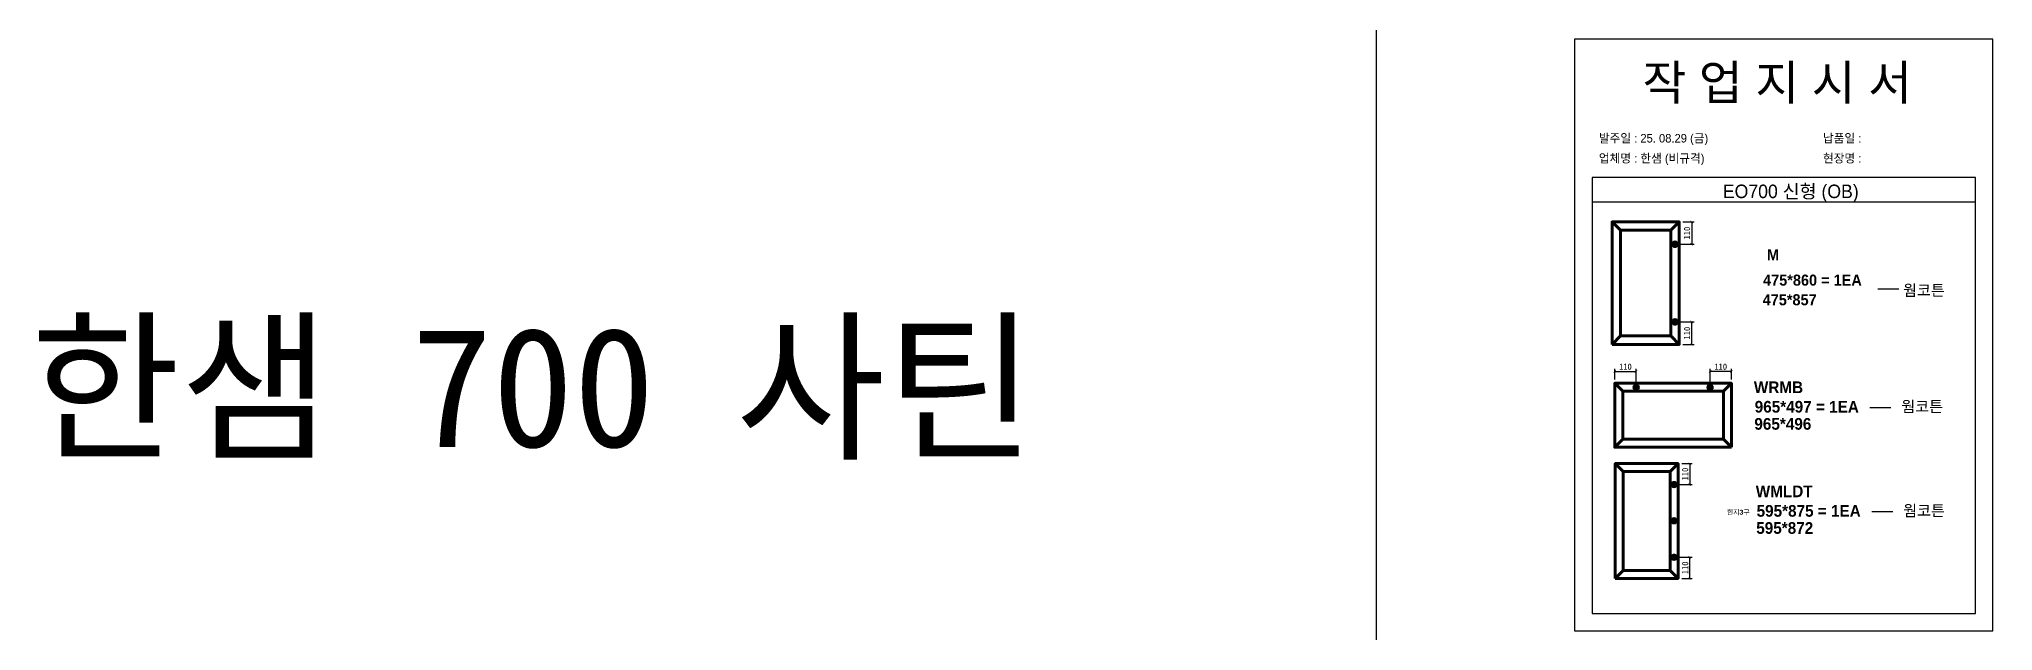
# Model space of a CAD drawing. Header units: millimetres. Extents: x -44117 to 256353, y -2095463 to 65325.
# Drawn here: x 104930 to 112776, y -269373 to -266997 of the extents above; entities that cross this region are included whole.
import ezdxf

# ---------------------------------------------------------------- set-up
doc = ezdxf.new("R2010")
doc.units = ezdxf.units.MM
doc.header["$LTSCALE"] = 10
doc.layers.add('Layer1', color=7, linetype='Continuous', lineweight=70)
doc.styles.add('MtX_Gulim', font='')
doc.styles.get('MtX_Gulim').set_extended_font_data('Gulim', bold=True)
doc.dimstyles.new('ISO-25', dxfattribs={"dimtxt": 2.5, "dimasz": 2.5, "dimexe": 1, "dimexo": 1, "dimtad": 1, "dimtxsty": 'Standard', "dimblk": 'ARCHTICK', "dimcen": 2.5, "dimadec": 0, "dimazin": 0, "dimtfac": 1, "dimtmove": 0, "dimatfit": 3, "dimfxl": 0, "dimarcsym": 0})

msp = doc.modelspace()

# ---------------------------------------------------------------- texts
at = {"linetype": 'Continuous', "style": 'MtX_Gulim'}
for s, height, p in [('M', 44.50828, (111869.03389, -267885.5737)), ('475*860 = 1EA', 44.508282, (111853.23027, -267987.03127)), ('웜코튼', 44.508282, (112415.54288, -268027.91218)), ('WRMB', 46.939377, (111816.33661, -268418.34115)), ('965*497 = 1EA', 46.9393769, (111819.66793, -268496.65315)), ('웜코튼', 44.508282, (112408.31101, -268494.52232)), ('WMLDT', 46.939377, (111823.87658, -268836.32507)), ('595*875 = 1EA', 46.9393769, (111827.2079, -268914.63707)), ('웜코튼', 44.508282, (112415.85098, -268912.50625))]:
    msp.add_text(s, height=height, dxfattribs=at).set_placement(p)
at = {"color": 242, "linetype": 'Continuous', "true_color": 0xcd2027, "style": 'MtX_Gulim'}
for s, height, p in [('475*857', 44.508282, (111851.57339, -268065.91252)), ('965*496', 46.939377, (111818.29135, -268565.35263)), ('힌지3구', 19.785677, (111707.70242, -268906.53649)), ('595*872', 46.939377, (111825.83132, -268983.33655))]:
    msp.add_text(s, height=height, dxfattribs=at).set_placement(p)
at = {"attachment_point": 1}
for s, width, gutter_width, heights, insert, char_height in [('{\\fGulim|b0|i0|c129|p50;작 업 지 시 서}', 3307.3198183, 12.5, [-155.84554], (111369.14153, -267101.22801), 140), ('{\\fGulim|b0|i0|c129|p50;발주일 : 25. 08.29 (금)}', 3307.3198183, 12.5, [34.50412], (111193.93218, -267377.94843), 34.3), ('{\\fGulim|b0|i0|c129|p50;납품일 :}', 3307.3198183, 12.5, [37.67976], (112093.91016, -267377.94843), 34.3), ('{\\fGulim|b0|i0|c129|p50;업체명 : 한샘 (비규격)}', 3307.3198183, 12.5, [36.11279], (111193.93218, -267458.60461), 34.3), ('{\\fGulim|b0|i0|c129|p50;현장명 : }', 3307.3198183, 12.5, [-38.2735], (112093.91016, -267458.60461), 34.3), ('{\\fGulim|b0|i0|c129|p50;EO700 신형 (OB)}', 5224.9748335, 19.74777, [57.05176], (111691.64577, -267581.2745), 54.1878762), ('{\\f굴림|b0|i0|c129|p50;한샘} 700 {\\f굴림|b0|i0|c129|p50;사틴}', 5072.1082947, 2395.6482, [-533.35869], (104895.62473, -268155.09993), 479.1296392)]:
    msp.add_mtext_dynamic_manual_height_columns(s, width=width, gutter_width=gutter_width, heights=heights, dxfattribs=dict(at, insert=insert, char_height=char_height))

# ---------------------------------------------------------------- blocks, each defined once
blk = doc.blocks.new('_ArchTick')
at = {"color": 0, "linetype": 'ByBlock', "const_width": 0.15}
blk.add_lwpolyline([(-0.5, -0.5), (0.5, 0.5)], dxfattribs=at)
blk = doc.blocks.new('*D3200')
at = {"color": 0, "lineweight": -2}
for p, q in [((111531.4, -267730.8), (111576.6, -267730.8)), ((111566.6, -267730.8), (111566.6, -267820.9)), ((111514.2, -267820.9), (111576.6, -267820.9))]:
    blk.add_line(p, q, dxfattribs=at)
at = {"layer": 'Defpoints', "color": 0}
for p in [(111516.4, -267730.8), (111499.2, -267820.9), (111566.6, -267820.9)]:
    blk.add_point(p, dxfattribs=at)
at = {"color": 0, "lineweight": -2, "xscale": 10, "yscale": 10, "zscale": 10}
for p, rotation in [((111566.6, -267730.8), 90), ((111566.6, -267820.9), 270)]:
    blk.add_blockref('_ArchTick', p, dxfattribs=dict(at, rotation=rotation))
at = {"color": 0, "insert": (111547.9, -267775.9), "char_height": 25, "attachment_point": 5, "rotation": 90}
blk.add_mtext('110', dxfattribs=at)
blk = doc.blocks.new('*D3201')
at = {"color": 0, "lineweight": -2}
for p, q in [((111514.2, -268132.5), (111576.6, -268132.5)), ((111566.6, -268222.6), (111566.6, -268132.5)), ((111531.4, -268222.6), (111576.6, -268222.6))]:
    blk.add_line(p, q, dxfattribs=at)
at = {"layer": 'Defpoints', "color": 0}
for p in [(111499.2, -268132.5), (111566.6, -268132.5), (111516.4, -268222.6)]:
    blk.add_point(p, dxfattribs=at)
at = {"color": 0, "lineweight": -2, "xscale": 10, "yscale": 10, "zscale": 10}
for p, rotation in [((111566.6, -268132.5), 90), ((111566.6, -268222.6), 270)]:
    blk.add_blockref('_ArchTick', p, dxfattribs=dict(at, rotation=rotation))
at = {"color": 0, "insert": (111547.9, -268177.5), "char_height": 25, "attachment_point": 5, "rotation": 90}
blk.add_mtext('110', dxfattribs=at)
blk = doc.blocks.new('*D3210')
at = {"color": 0, "lineweight": -2}
for p, q in [((111257.6, -268364), (111257.6, -268321.1)), ((111257.6, -268331.1), (111343.5, -268331.1)), ((111343.5, -268380.4), (111343.5, -268321.1))]:
    blk.add_line(p, q, dxfattribs=at)
at = {"layer": 'Defpoints', "color": 0}
for p in [(111343.5, -268331.1), (111257.6, -268379), (111343.5, -268395.4)]:
    blk.add_point(p, dxfattribs=at)
at = {"color": 0, "lineweight": -2, "xscale": 10, "yscale": 10, "zscale": 10, "rotation": 180}
blk.add_blockref('_ArchTick', (111257.6, -268331.1), dxfattribs=at)
at = {"color": 0, "lineweight": -2, "xscale": 10, "yscale": 10, "zscale": 10}
blk.add_blockref('_ArchTick', (111343.5, -268331.1), dxfattribs=at)
at = {"color": 0, "insert": (111300.5, -268312.4), "char_height": 25, "attachment_point": 5}
blk.add_mtext('110', dxfattribs=at)
blk = doc.blocks.new('*D3211')
at = {"color": 0, "lineweight": -2}
for p, q in [((111640.3, -268380.4), (111640.3, -268321.1)), ((111726.1, -268331.1), (111640.3, -268331.1)), ((111726.1, -268364), (111726.1, -268321.1))]:
    blk.add_line(p, q, dxfattribs=at)
at = {"layer": 'Defpoints', "color": 0}
for p in [(111640.3, -268331.1), (111640.3, -268395.4), (111726.1, -268379)]:
    blk.add_point(p, dxfattribs=at)
at = {"color": 0, "lineweight": -2, "xscale": 10, "yscale": 10, "zscale": 10, "rotation": 180}
blk.add_blockref('_ArchTick', (111640.3, -268331.1), dxfattribs=at)
at = {"color": 0, "lineweight": -2, "xscale": 10, "yscale": 10, "zscale": 10}
blk.add_blockref('_ArchTick', (111726.1, -268331.1), dxfattribs=at)
at = {"color": 0, "insert": (111683.2, -268312.4), "char_height": 25, "attachment_point": 5}
blk.add_mtext('110', dxfattribs=at)
blk = doc.blocks.new('*D3212')
at = {"color": 0, "lineweight": -2}
for p, q in [((111526.9, -268701), (111569, -268701)), ((111559, -268701), (111559, -268785.5)), ((111510.8, -268785.5), (111569, -268785.5))]:
    blk.add_line(p, q, dxfattribs=at)
at = {"layer": 'Defpoints', "color": 0}
for p in [(111511.9, -268701), (111495.8, -268785.5), (111559, -268785.5)]:
    blk.add_point(p, dxfattribs=at)
at = {"color": 0, "lineweight": -2, "xscale": 10, "yscale": 10, "zscale": 10}
for p, rotation in [((111559, -268701), 90), ((111559, -268785.5), 270)]:
    blk.add_blockref('_ArchTick', p, dxfattribs=dict(at, rotation=rotation))
at = {"color": 0, "insert": (111540.3, -268743.3), "char_height": 25, "attachment_point": 5, "rotation": 90}
blk.add_mtext('110', dxfattribs=at)
blk = doc.blocks.new('*D3213')
at = {"color": 0, "lineweight": -2}
for p, q in [((111510.8, -269077.6), (111569, -269077.6)), ((111559, -269162.1), (111559, -269077.6)), ((111526.9, -269162.1), (111569, -269162.1))]:
    blk.add_line(p, q, dxfattribs=at)
at = {"layer": 'Defpoints', "color": 0}
for p in [(111495.8, -269077.6), (111559, -269077.6), (111511.9, -269162.1)]:
    blk.add_point(p, dxfattribs=at)
at = {"color": 0, "lineweight": -2, "xscale": 10, "yscale": 10, "zscale": 10}
for p, rotation in [((111559, -269077.6), 90), ((111559, -269162.1), 270)]:
    blk.add_blockref('_ArchTick', p, dxfattribs=dict(at, rotation=rotation))
at = {"color": 0, "insert": (111540.3, -269119.9), "char_height": 25, "attachment_point": 5, "rotation": 90}
blk.add_mtext('110', dxfattribs=at)

# ---------------------------------------------------------------- dimensions: what is measured, and where the dimension line sits
for base, p1, p2, angle, picture, middle in [((111566.60008, -267820.92193), (111516.36717, -267730.78725), (111499.17892, -267820.92193), 90, '*D3200', (111547.85008, -267775.85459)), ((111566.60008, -268132.45834), (111516.36717, -268222.59303), (111499.17892, -268132.45834), 270, '*D3201', (111547.85008, -268177.52569)), ((111343.47533, -268331.1312), (111257.60509, -268378.98749), (111343.47533, -268395.36253), 180, '*D3210', (111300.54021, -268312.3812)), ((111559.03651, -268785.52481), (111511.93768, -268701.01369), (111495.82182, -268785.52481), 90, '*D3212', (111540.28651, -268743.26925)), ((111559.03651, -269077.62422), (111511.93768, -269162.13533), (111495.82182, -269077.62422), 270, '*D3213', (111540.28651, -269119.87978))]:
    dim = msp.add_linear_dim(base=base, p1=p1, p2=p2, angle=angle, text='110', dimstyle='ISO-25', override={"dimscale": 10, "dimasz": 1, "dimexo": 1.5, "dimtxsty": 'Standard'})
    dim.commit()
    dim.dimension.update_dxf_attribs({"geometry": picture, "text_midpoint": middle})
dim = msp.add_linear_dim(base=(111640.27236, -268331.1312), p1=(111726.1426, -268378.98749), p2=(111640.27236, -268395.36253), text='110', dimstyle='ISO-25', override={"dimscale": 10, "dimasz": 1, "dimexo": 1.5, "dimtxsty": 'Standard'})
dim.commit()
dim.dimension.update_dxf_attribs({"geometry": '*D3211', "text_midpoint": (111683.20748, -268312.3812)})

# ---------------------------------------------------------------- linework, layer by layer
for p, q in [((112706.33493, -267552.23522), (111166.33493, -267552.23522)), ((112706.33493, -267652.23522), (111166.33493, -267652.23522)), ((112313.60847, -267999.33751), (112398.23327, -267999.33751)), ((112282.14313, -268476.10176), (112366.76793, -268476.10176)), ((112289.68311, -268894.08568), (112374.3079, -268894.08568))]:
    msp.add_line(p, q)
at = {"color": 1}
for p in [(110300.49669, 21924.9366), (110300.49669, 14161.07811), (110300.49669, 18584.38997), (110300.49669, 10820.53148), (110300.49669, 18627.87121), (110300.49669, 10864.01272), (110300.49669, 15287.32457), (110300.49669, 7523.46608), (110300.49669, 3746.75115), (110300.49669, 21924.9366), (110300.49669, 14161.07811), (110300.49669, 18584.38997), (110300.49669, 10820.53148), (110300.49669, 18627.87121), (110300.49669, 10864.01272), (110300.49669, 15287.32457), (110300.49669, 7523.46608), (110300.49669, 3746.75115), (110300.49669, 21924.9366), (110300.49669, 14161.07811), (110300.49669, 18584.38997), (110300.49669, 10820.53148), (110300.49669, 18627.87121), (110300.49669, 10864.01272), (110300.49669, 15287.32457), (110300.49669, 7523.46608), (110300.49669, 3746.75115), (110300.49669, 21924.9366), (110300.49669, 14161.07811), (110300.49669, 18584.38997), (110300.49669, 10820.53148), (110300.49669, 18627.87121), (110300.49669, 10864.01272), (110300.49669, 15287.32457), (110300.49669, 7523.46608), (110300.49669, 3746.75115), (110300.49669, 21924.9366), (110300.49669, 14161.07811), (110300.49669, 18584.38997), (110300.49669, 10820.53148), (110300.49669, 18627.87121), (110300.49669, 10864.01272), (110300.49669, 15287.32457), (110300.49669, 7523.46608), (110300.49669, 3746.75115), (110300.49669, 21924.9366), (110300.49669, 14161.07811), (110300.49669, 18584.38997), (110300.49669, 10820.53148), (110300.49669, 18627.87121), (110300.49669, 10864.01272), (110300.49669, 15287.32457), (110300.49669, 7523.46608), (110300.49669, 3746.75115), (110300.49669, 21924.9366), (110300.49669, 14161.07811), (110300.49669, 18584.38997), (110300.49669, 10820.53148), (110300.49669, 18627.87121), (110300.49669, 10864.01272), (110300.49669, 15287.32457), (110300.49669, 7523.46608), (110300.49669, 3746.75115), (110300.49669, 21924.9366), (110300.49669, 14161.07811), (110300.49669, 18584.38997), (110300.49669, 10820.53148), (110300.49669, 18627.87121), (110300.49669, 10864.01272), (110300.49669, 15287.32457), (110300.49669, 7523.46608), (110300.49669, 3746.75115), (110300.49669, 21924.9366), (110300.49669, 14161.07811), (110300.49669, 18584.38997), (110300.49669, 10820.53148), (110300.49669, 18627.87121), (110300.49669, 10864.01272), (110300.49669, 15287.32457), (110300.49669, 7523.46608), (110300.49669, 3746.75115), (110300.49669, 21924.9366), (110300.49669, 14161.07811), (110300.49669, 18584.38997), (110300.49669, 10820.53148), (110300.49669, 18627.87121), (110300.49669, 10864.01272), (110300.49669, 15287.32457), (110300.49669, 7523.46608), (110300.49669, 3746.75115), (110300.49669, 12702.87182), (110300.49669, 4939.01333), (110300.49669, 9362.32519), (110300.49669, 1598.4667), (110300.49669, 9405.80642), (110300.49669, 1641.94794), (110300.49669, 6065.25979), (110300.49669, -1698.5987), (110300.49669, -5475.31363), (110300.49669, 12702.87182), (110300.49669, 4939.01333), (110300.49669, 9362.32519), (110300.49669, 1598.4667), (110300.49669, 9405.80642), (110300.49669, 1641.94794), (110300.49669, 6065.25979), (110300.49669, -1698.5987), (110300.49669, -5475.31363), (110300.49669, 12702.87182), (110300.49669, 4939.01333), (110300.49669, 9362.32519), (110300.49669, 1598.4667), (110300.49669, 9405.80642), (110300.49669, 1641.94794), (110300.49669, 6065.25979), (110300.49669, -1698.5987), (110300.49669, -5475.31363), (110300.49669, 12702.87182), (110300.49669, 4939.01333), (110300.49669, 9362.32519), (110300.49669, 1598.4667), (110300.49669, 9405.80642), (110300.49669, 1641.94794), (110300.49669, 6065.25979), (110300.49669, -1698.5987), (110300.49669, -5475.31363), (110300.49669, 12702.87182), (110300.49669, 4939.01333), (110300.49669, 9362.32519), (110300.49669, 1598.4667), (110300.49669, 9405.80642), (110300.49669, 1641.94794), (110300.49669, 6065.25979), (110300.49669, -1698.5987), (110300.49669, -5475.31363)]:
    msp.add_xline(p, (0, 1), dxfattribs=at)
msp.add_lwpolyline([(111096.33493, -269373.0655), (112776.33493, -269373.0655), (112776.33493, -266997.0655), (111096.33493, -266997.0655)], close=True)
msp.add_lwpolyline([(111166.33493, -267552.23522), (111166.33493, -269303.0655), (112706.33493, -269303.0655), (112706.33493, -267552.23522)])
at = {"layer": 'Layer1'}
for p, q in [((111280.77771, -267764.44288), (111247.12208, -267730.78725)), ((111482.71153, -267764.44288), (111516.36717, -267730.78725)), ((111499.17892, -267806.93259), (111499.17892, -267834.91128)), ((111499.17892, -268146.44769), (111499.17892, -268118.469)), ((111247.12208, -268222.59303), (111280.77771, -268188.93739)), ((111516.36717, -268222.59303), (111482.71153, -268188.93739)), ((111482.71153, -268188.93739), (111516.36717, -268222.59303)), ((111289.66841, -268411.05082), (111257.60509, -268378.98749)), ((111330.14785, -268395.36253), (111356.80281, -268395.36253)), ((111653.59984, -268395.36253), (111626.94488, -268395.36253)), ((111726.1426, -268378.98749), (111694.07928, -268411.05082)), ((111694.07928, -268411.05082), (111726.1426, -268378.98749)), ((111289.66841, -268603.43077), (111257.60509, -268635.49409)), ((111726.1426, -268635.49409), (111694.07928, -268603.43077)), ((111291.04683, -268732.56953), (111259.49099, -268701.01369)), ((111480.38184, -268732.56953), (111511.93768, -268701.01369)), ((111495.82182, -268772.40827), (111495.82182, -268798.64135)), ((111495.82182, -268917.9456), (111495.82182, -268944.17867)), ((111259.49099, -269162.13533), (111291.04683, -269130.5795)), ((111511.93768, -269162.13533), (111480.38184, -269130.5795)), ((111480.38184, -269130.5795), (111511.93768, -269162.13533)), ((111495.82182, -269090.74076), (111495.82182, -269064.50768))]:
    msp.add_line(p, q, dxfattribs=at)
for points in [[(111247.12208, -268222.59303), (111516.36717, -268222.59303), (111516.36717, -267730.78725), (111247.12208, -267730.78725)], [(111280.77771, -268188.93739), (111482.71153, -268188.93739), (111482.71153, -267764.44288), (111280.77771, -267764.44288)], [(111513.16826, -267820.92193), (111485.18958, -267820.92193)], [(111513.16826, -268132.45834), (111485.18958, -268132.45834)], [(111726.1426, -268635.49409), (111726.1426, -268378.98749), (111257.60509, -268378.98749), (111257.60509, -268635.49409)], [(111694.07928, -268603.43077), (111694.07928, -268411.05082), (111289.66841, -268411.05082), (111289.66841, -268603.43077)], [(111343.47533, -268382.03505), (111343.47533, -268408.69002)], [(111640.27236, -268382.03505), (111640.27236, -268408.69002)], [(111259.49099, -269162.13533), (111511.93768, -269162.13533), (111511.93768, -268701.01369), (111259.49099, -268701.01369)], [(111291.04683, -269130.5795), (111480.38184, -269130.5795), (111480.38184, -268732.56953), (111291.04683, -268732.56953)], [(111508.93835, -268785.52481), (111482.70528, -268785.52481)], [(111508.93835, -268931.06213), (111482.70528, -268931.06213)], [(111508.93835, -269077.62422), (111482.70528, -269077.62422)]]:
    msp.add_lwpolyline(points, close=True, dxfattribs=at)
for centre, radius in [((111499.17892, -267820.92193), 9.32623), ((111499.17892, -268132.45834), 9.32623), ((111343.47533, -268395.36253), 8.88499), ((111640.27236, -268395.36253), 8.88499), ((111495.82182, -268785.52481), 8.74436), ((111495.82182, -268931.06213), 8.74436), ((111495.82182, -269077.62422), 8.74436)]:
    msp.add_circle(centre, radius, dxfattribs=at)

msp.set_redraw_order([(e.dxf.handle, doc.entitydb.next_handle()) for e in msp.query("TEXT MTEXT ATTDEF DIMENSION ARC_DIMENSION")])  # texts and dimensions are drawn at this point

doc.saveas('drawing.dxf')
